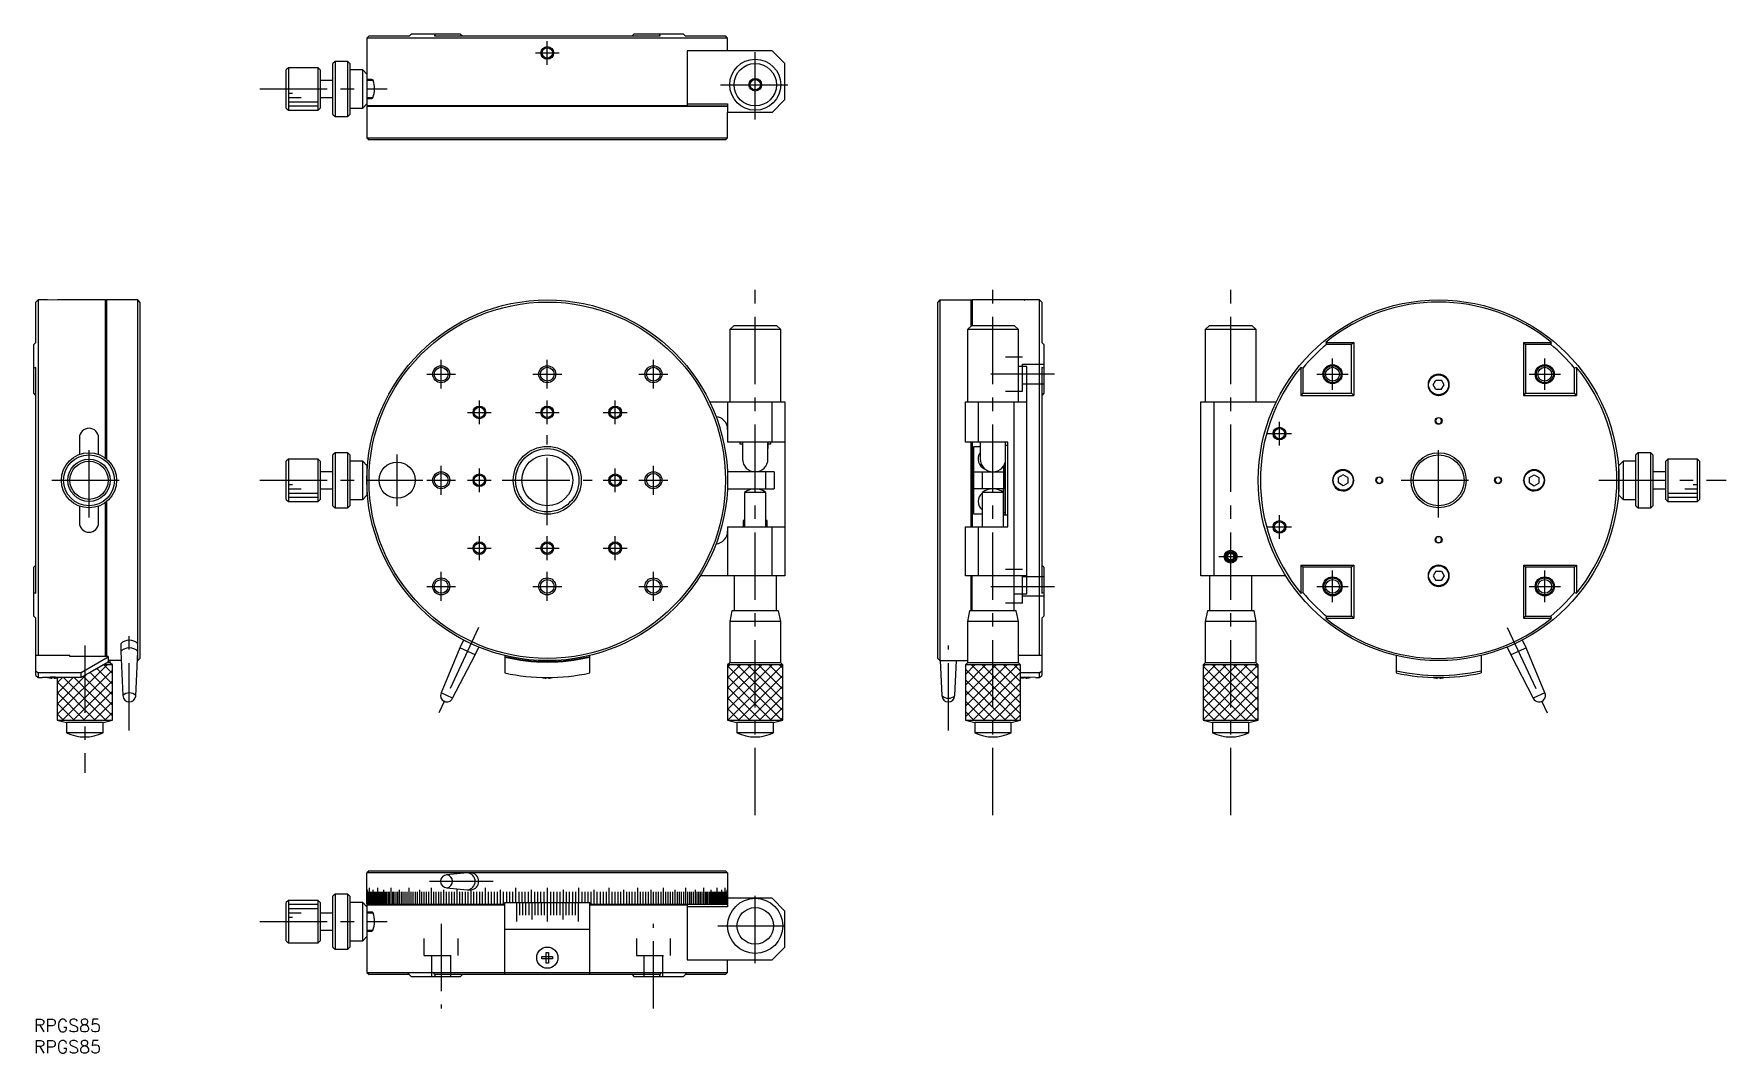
# Model space of a CAD drawing. Extents: x 0 to 399, y -8 to 232.
import ezdxf

# ---------------------------------------------------------------- set-up
doc = ezdxf.new("R2010")
doc.units = 0
doc.header["$LTSCALE"] = 0.5
doc.linetypes.add('CENTER', pattern=[50.8, 31.75, -6.35, 6.35, -6.35])
doc.linetypes.add('DASHED', pattern=[19.05, 12.7, -6.35])
for name, color, linetype in [('MSM_CENTER', 1, 'CENTER'), ('MSM_CONTINUOUS', 7, 'CONTINUOUS'), ('MSM_DASHED', 4, 'DASHED'), ('MSM_NARROW', 5, 'CONTINUOUS'), ('MSM_PART_NUMBER', 7, 'CONTINUOUS')]:
    doc.layers.add(name, color=color, linetype=linetype)
doc.styles.get("Standard").update_dxf_attribs({"font": 'txt.shx', "height": 3, "bigfont": 'bigfont.shx'})

# ---------------------------------------------------------------- blocks, each defined once
blk = doc.blocks.new('*U2')
at = {"layer": 'MSM_PART_NUMBER'}
blk.add_text('RPGS85', height=3, dxfattribs=at).set_placement((0, -3))
blk = doc.blocks.new('*U3')
at = {"layer": 'MSM_PART_NUMBER'}
blk.add_text('RPGS85', height=3, dxfattribs=at).set_placement((0, -8))

msp = doc.modelspace()

# ---------------------------------------------------------------- linework, layer by layer
at = {"layer": 'MSM_CENTER'}
for p, q in [((118.183498, 227.733665), (123.783498, 227.733665)), ((120.983498, 224.933665), (120.983498, 230.533665)), ((169.983499, 212.033641), (169.983499, 228.433641)), ((161.783499, 220.233641), (178.183499, 220.233641)), ((53.233499, 219.233641), (83.233499, 219.233641)), ((169.983499, 48.066815), (169.983499, 173.066815)), ((225.991999, 48.066815), (225.991999, 173.066815)), ((282.017168, 48.066815), (282.017168, 173.066815)), ((306.017168, 148.316819), (306.017168, 155.716819)), ((356.017168, 148.316819), (356.017168, 155.716819)), ((92.583499, 152.016819), (99.383499, 152.016819)), ((95.983499, 148.616819), (95.983499, 155.416819)), ((117.583499, 152.016819), (124.383499, 152.016819)), ((120.983499, 148.616819), (120.983499, 155.416819)), ((142.583499, 152.016819), (149.383499, 152.016819)), ((145.983499, 148.616819), (145.983499, 155.416819)), ((240.491999, 152.016819), (225.491999, 152.016819)), ((302.317168, 152.016819), (309.717168, 152.016819)), ((352.317168, 152.016819), (359.717168, 152.016819)), ((104.983499, 140.216819), (104.983499, 145.816819)), ((120.983499, 140.216819), (120.983499, 145.816819)), ((136.983499, 140.216819), (136.983499, 145.816819)), ((102.183499, 143.016819), (107.783499, 143.016819)), ((118.183499, 143.016819), (123.783499, 143.016819)), ((134.183499, 143.016819), (139.783499, 143.016819)), ((293.517168, 135.216819), (293.517168, 140.816819)), ((13, 118.216819), (13, 135.816819)), ((120.983499, 116.416819), (120.983499, 137.616819)), ((290.717168, 138.016819), (296.317168, 138.016819)), ((331.017168, 118.216819), (331.017168, 135.816819)), ((85.583499, 120.916819), (85.583499, 133.116819)), ((95.983499, 123.616819), (95.983499, 130.416819)), ((104.983499, 124.216819), (104.983499, 129.816819)), ((136.983499, 124.216819), (136.983499, 129.816819)), ((145.983499, 123.616819), (145.983499, 130.416819)), ((4.2, 127.016819), (21.8, 127.016819)), ((53.233499, 127.016819), (91.683499, 127.016819)), ((92.583499, 127.016819), (99.383499, 127.016819)), ((102.183499, 127.016819), (107.783499, 127.016819)), ((110.383499, 127.016819), (131.583499, 127.016819)), ((134.183499, 127.016819), (139.783499, 127.016819)), ((142.583499, 127.016819), (149.383499, 127.016819)), ((322.217168, 127.016819), (339.817168, 127.016819)), ((368.767168, 127.016819), (398.767168, 127.016819)), ((290.717168, 116.016819), (296.317168, 116.016819)), ((293.517168, 113.216819), (293.517168, 118.816819)), ((104.983499, 108.216819), (104.983499, 113.816819)), ((120.983499, 108.216819), (120.983499, 113.816819)), ((136.983499, 108.216819), (136.983499, 113.816819)), ((102.183499, 111.016819), (107.783499, 111.016819)), ((118.183499, 111.016819), (123.783499, 111.016819)), ((134.183499, 111.016819), (139.783499, 111.016819)), ((279.217168, 109.016819), (284.817168, 109.016819)), ((95.983499, 98.616819), (95.983499, 105.416819)), ((120.983499, 98.616819), (120.983499, 105.416819)), ((145.983499, 98.616819), (145.983499, 105.416819)), ((306.017168, 98.316819), (306.017168, 105.716819)), ((356.017168, 98.316819), (356.017168, 105.716819)), ((92.583499, 102.016819), (99.383499, 102.016819)), ((117.583499, 102.016819), (124.383499, 102.016819)), ((142.583499, 102.016819), (149.383499, 102.016819)), ((225.491999, 102.016819), (240.491999, 102.016819)), ((302.317168, 102.016819), (309.717168, 102.016819)), ((352.317168, 102.016819), (359.717168, 102.016819)), ((22.5, 68.066815), (22.5, 93.066815)), ((104.809633, 92.331852), (95.363127, 72.073754)), ((347.191034, 92.331852), (356.63754, 72.073754)), ((12, 88.066815), (12, 58.066815)), ((215.491999, 68.066815), (215.491999, 88.066815)), ((93.233499, 32.5), (108.233499, 32.5)), ((169.983499, 13.200001), (169.983499, 30.799998)), ((53.233499, 23), (83.233499, 23)), ((95.983499, 22.5), (95.983499, 2.5)), ((145.983499, 2.5), (145.983499, 22.5)), ((161.1835, 22), (178.783497, 22))]:
    msp.add_line(p, q, dxfattribs=at)
at = {"layer": 'MSM_CONTINUOUS'}
for p, q in [((78.983499, 231.733641), (78.483499, 231.233641)), ((78.983499, 231.733641), (88.483399, 231.733641)), ((88.483399, 231.733641), (88.983399, 232.233641)), ((88.983399, 232.233641), (100.483399, 232.233641)), ((94.559199, 232.233641), (94.38005, 231.733641)), ((94.38005, 231.733641), (147.586948, 231.733641)), ((100.483399, 232.233641), (100.983399, 231.733641)), ((140.983599, 231.733641), (141.483599, 232.233641)), ((141.483599, 232.233641), (152.983599, 232.233641)), ((147.586948, 231.733641), (147.407798, 232.233641)), ((152.983599, 232.233641), (153.483599, 231.733641)), ((153.483599, 231.733641), (162.983499, 231.733641)), ((163.483499, 231.233641), (162.983499, 231.733641)), ((163.483499, 231.233641), (78.483499, 231.233641)), ((78.483499, 231.233641), (78.483499, 215.333641)), ((173.983499, 228.233641), (153.983499, 228.233641)), ((153.983499, 228.233641), (153.983499, 215.233641)), ((163.483499, 228.233641), (163.483499, 231.233641)), ((176.983499, 225.233641), (173.983499, 228.233641)), ((59.983499, 224.233641), (59.483499, 223.733641)), ((59.483499, 214.733641), (59.483499, 223.733641)), ((59.983499, 224.233641), (59.983499, 214.233641)), ((66.983499, 224.233641), (59.983499, 224.233641)), ((66.983499, 214.233641), (66.983499, 224.233641)), ((67.483499, 223.733641), (66.983499, 224.233641)), ((67.483499, 223.733379), (67.483499, 214.733641)), ((70.983499, 225.733641), (70.483499, 225.233641)), ((70.483499, 213.233641), (70.483499, 225.233641)), ((70.983499, 225.733641), (70.983499, 212.733641)), ((73.983499, 225.733641), (70.983499, 225.733641)), ((73.983499, 212.733641), (73.983499, 225.733641)), ((74.483499, 225.233641), (73.983499, 225.733641)), ((74.483499, 225.233641), (74.483499, 213.233641)), ((77.483499, 223.733641), (74.483499, 223.733641)), ((77.483499, 214.733641), (77.483499, 223.733641)), ((78.483499, 222.733641), (77.483499, 223.733641)), ((176.983499, 216.733641), (176.983499, 225.233641)), ((70.483479, 221.233641), (67.483499, 221.233641)), ((79.64122, 221.483641), (78.483499, 221.483641)), ((79.939702, 221.233641), (78.483518, 221.233641)), ((67.483499, 217.233641), (70.483479, 217.233641)), ((77.483499, 214.733641), (78.483499, 215.733641)), ((78.483499, 216.983641), (79.612665, 216.983641)), ((78.483518, 217.233641), (79.914939, 217.233641)), ((153.983499, 215.733641), (163.483499, 215.733641)), ((163.483499, 215.733641), (163.483499, 213.733641)), ((173.983499, 213.733641), (176.983499, 216.733641)), ((59.483499, 214.733641), (59.983499, 214.233641)), ((59.983499, 214.233641), (66.983499, 214.233641)), ((66.983499, 214.233641), (67.483499, 214.733641)), ((70.483499, 213.233641), (70.983499, 212.733641)), ((70.983499, 212.733641), (73.983499, 212.733641)), ((73.983499, 212.733641), (74.483499, 213.233641)), ((74.483499, 214.733641), (77.483499, 214.733641)), ((78.483499, 215.333641), (153.983499, 215.333641)), ((78.483499, 215.333641), (78.583499, 215.233641)), ((78.483499, 215.133641), (78.583499, 215.233641)), ((78.483499, 215.133641), (78.483499, 211.233641)), ((163.483499, 215.133641), (78.483499, 215.133641)), ((78.583499, 215.233641), (163.383499, 215.233641)), ((163.383499, 215.233641), (163.483499, 215.133641)), ((173.983499, 213.733641), (163.483499, 213.733641)), ((163.483499, 211.233641), (163.483499, 213.683631)), ((78.483499, 211.183631), (78.483499, 207.733641)), ((78.483499, 207.733641), (163.483499, 207.733641)), ((78.483499, 207.733641), (78.983499, 207.233641)), ((162.983499, 207.233641), (163.483499, 207.733641)), ((163.483499, 207.733641), (163.483499, 211.183631)), ((162.983499, 207.233641), (78.983499, 207.233641)), ((1, 169.516819), (0.5, 169.016819)), ((0.5, 159.516919), (0.5, 169.016819)), ((1, 169.516819), (1, 85.71004)), ((3.200005, 169.516819), (1, 169.516819)), ((4.5, 169.496932), (3.200005, 169.516819)), ((5.575121, 169.510535), (4.5, 169.496932)), ((5.799995, 169.516819), (5.575121, 169.510535)), ((16.9, 169.516819), (5.799995, 169.516819)), ((16.9, 132.216819), (16.9, 169.516819)), ((17, 169.416819), (16.9, 169.516819)), ((17, 169.416819), (17.1, 169.516819)), ((17, 169.416819), (17, 132.184079)), ((17.1, 169.516819), (17.1, 132.060627)), ((21, 169.516819), (17.1, 169.516819)), ((24.5, 169.516819), (21.05001, 169.516819)), ((24.5, 84.516819), (24.5, 169.516819)), ((25, 169.016819), (24.5, 169.516819)), ((25, 169.016819), (25, 85.016819)), ((119.683504, 169.516819), (119.683504, 169.496932)), ((122.283494, 169.496932), (122.283494, 169.516819)), ((213.491999, 169.516819), (212.991999, 169.016819)), ((212.991999, 85.016819), (212.991999, 169.016819)), ((213.491999, 169.516819), (220.891999, 169.516819)), ((213.491999, 169.516819), (213.491999, 84.516819)), ((220.991999, 169.416819), (220.891999, 169.516819)), ((220.891999, 163.416819), (220.891999, 169.516819)), ((221.091999, 169.516819), (220.991999, 169.416819)), ((220.991999, 169.416819), (220.991999, 163.516819)), ((234.566999, 169.516819), (221.091999, 169.516819)), ((221.091999, 169.516819), (221.091999, 163.516819)), ((232.416712, 169.510539), (232.192004, 169.516819)), ((234.791994, 169.516819), (232.416712, 169.510539)), ((233.460649, 169.503233), (233.491999, 169.503221)), ((236.991999, 169.516819), (234.791994, 169.516819)), ((237.491999, 169.016819), (236.991999, 169.516819)), ((236.991999, 85.71004), (236.991999, 169.516819)), ((237.491999, 169.016819), (237.491999, 159.516919)), ((329.717173, 169.516819), (329.717173, 169.496932)), ((332.317163, 169.496932), (332.317163, 169.516819)), ((164.983499, 163.516819), (163.983499, 162.516819)), ((164.983499, 163.516819), (174.983499, 163.516819)), ((175.983499, 162.516819), (174.983499, 163.516819)), ((220.991999, 163.516819), (219.991999, 162.516819)), ((220.991999, 163.516819), (230.991999, 163.516819)), ((231.991999, 162.516819), (230.991999, 163.516819)), ((277.017168, 163.516819), (276.017168, 162.516819)), ((277.017168, 163.516819), (287.017168, 163.516819)), ((288.017168, 162.516819), (287.017168, 163.516819)), ((0, 159.016919), (0.5, 159.516919)), ((175.983499, 162.516819), (163.983499, 162.516819)), ((163.983499, 162.516819), (163.983499, 145.516819)), ((175.983499, 145.516819), (175.983499, 162.516819)), ((219.991999, 162.516819), (219.991999, 145.516819)), ((231.991999, 162.516819), (219.991999, 162.516819)), ((231.991999, 145.516819), (231.991999, 162.516819)), ((237.491999, 159.516919), (237.991999, 159.016919)), ((288.017168, 162.516819), (276.017168, 162.516819)), ((276.017168, 162.516819), (276.017168, 145.516819)), ((288.017168, 145.516819), (288.017168, 162.516819)), ((304.413719, 159.516919), (304.592869, 159.016919)), ((304.413719, 159.516919), (311.017068, 159.516919)), ((311.017068, 159.516919), (310.517068, 159.016919)), ((311.017068, 159.516919), (311.017068, 147.016919)), ((351.017268, 159.516919), (351.017268, 147.016919)), ((351.517268, 159.016919), (351.017268, 159.516919)), ((351.017268, 159.516919), (357.620617, 159.516919)), ((357.441468, 159.016919), (357.620617, 159.516919)), ((0, 147.516919), (0, 159.016919)), ((237.991999, 159.016919), (237.991999, 147.516919)), ((310.517068, 159.016919), (304.592869, 159.016919)), ((310.517068, 147.516919), (310.517068, 159.016919)), ((351.517268, 159.016919), (351.517268, 147.516919)), ((357.441468, 159.016919), (351.517268, 159.016919)), ((0.5, 153.620268), (0, 153.441118)), ((0.5, 100.41337), (0.5, 153.620268)), ((233.991999, 153.798342), (231.991999, 153.798342)), ((233.991999, 100.235296), (233.991999, 153.798342)), ((237.491999, 153.620268), (237.491999, 100.41337)), ((237.991999, 153.441118), (237.491999, 153.620268)), ((299.017068, 153.441118), (298.517068, 153.620268)), ((298.517068, 153.620268), (298.517068, 147.016919)), ((299.017068, 153.441118), (299.017068, 147.516919)), ((363.517268, 153.620268), (363.017268, 153.441118)), ((363.017268, 147.516919), (363.017268, 153.441118)), ((363.517268, 153.620268), (363.517268, 147.016919)), ((329.74705, 149.528322), (330.392071, 150.622526)), ((330.372147, 148.422616), (329.74705, 149.528322)), ((331.642265, 148.411112), (330.372147, 148.422616)), ((330.392071, 150.622526), (331.66219, 150.611022)), ((331.642265, 148.411112), (332.287287, 149.505316)), ((332.287287, 149.505316), (331.66219, 150.611022)), ((0.5, 147.016919), (0, 147.516919)), ((159.245752, 145.516819), (176.983499, 145.516819)), ((163.483499, 145.516819), (163.483499, 136.016819)), ((173.983499, 136.016819), (173.983499, 145.516819)), ((176.983499, 145.516819), (176.983499, 104.516819)), ((219.491999, 136.016819), (219.491999, 145.516819)), ((219.491999, 145.516819), (233.991999, 145.516819)), ((222.491999, 145.516819), (222.491999, 136.016819)), ((230.991999, 96.266819), (230.991999, 145.516819)), ((237.991999, 147.516919), (237.491999, 147.016919)), ((275.017168, 104.516819), (275.017168, 145.516819)), ((275.017168, 145.516819), (292.754915, 145.516819)), ((278.017168, 145.516819), (278.017168, 104.516819)), ((299.017068, 147.516919), (298.517068, 147.016919)), ((298.517068, 147.016919), (311.017068, 147.016919)), ((299.017068, 147.516919), (310.517068, 147.516919)), ((311.017068, 147.016919), (310.517068, 147.516919)), ((330.994808, 147.016919), (331.039529, 147.016919)), ((351.517268, 147.516919), (351.017268, 147.016919)), ((351.017268, 147.016919), (363.517268, 147.016919)), ((351.517268, 147.516919), (363.017268, 147.516919)), ((363.517268, 147.016919), (363.017268, 147.516919)), ((331.017168, 140.316819), (330.980711, 140.317769)), ((331.053626, 140.317769), (331.017168, 140.316819)), ((10.75, 137.016819), (10.75, 133.114974)), ((15.25, 133.114974), (15.25, 137.016819)), ((176.983499, 136.016819), (163.483499, 136.016819)), ((166.412791, 135.516819), (166.412791, 136.016819)), ((166.960152, 136.016819), (166.960152, 134.516819)), ((166.983499, 136.016819), (166.983499, 132.016819)), ((172.983499, 132.016819), (172.983499, 136.016819)), ((173.006845, 134.516819), (173.006845, 136.016819)), ((173.554206, 136.016819), (173.554206, 135.516819)), ((229.491999, 136.016819), (219.491999, 136.016819)), ((220.891999, 116.01701), (220.891999, 136.016819)), ((220.991999, 136.016819), (220.991999, 116.042891)), ((221.091999, 136.016819), (221.091999, 116.016819)), ((222.991999, 136.016819), (222.991999, 132.016819)), ((228.991999, 118.766819), (228.991999, 136.016819)), ((229.491999, 116.016819), (229.491999, 136.016819)), ((59.983499, 132.016819), (59.483499, 131.516819)), ((59.983499, 132.016819), (59.983499, 122.016819)), ((66.983499, 132.016819), (59.983499, 132.016819)), ((66.983499, 122.016819), (66.983499, 132.016819)), ((67.483499, 131.516819), (66.983499, 132.016819)), ((70.983499, 133.516819), (70.483499, 133.016819)), ((70.483499, 121.016819), (70.483499, 133.016819)), ((70.983499, 133.516819), (70.983499, 120.516819)), ((73.983499, 133.516819), (70.983499, 133.516819)), ((73.983499, 120.516819), (73.983499, 133.516819)), ((74.483499, 133.016819), (73.983499, 133.516819)), ((74.483499, 133.016819), (74.483499, 121.016819)), ((166.960152, 135.516819), (166.412791, 135.516819)), ((173.554206, 135.516819), (173.006845, 135.516819)), ((220.991999, 134.684935), (221.091999, 134.697965)), ((221.091999, 134.697965), (221.491999, 134.697965)), ((221.491999, 119.016819), (221.491999, 135.016819)), ((221.491999, 135.016819), (222.991999, 135.016819)), ((228.991999, 135.266819), (229.491999, 135.266819)), ((378.017168, 133.516819), (377.517168, 133.016819)), ((377.517168, 121.016819), (377.517168, 133.016819)), ((378.017168, 133.516819), (378.017168, 120.516819)), ((381.017168, 133.516819), (378.017168, 133.516819)), ((381.017168, 120.516819), (381.017168, 133.516819)), ((381.517168, 133.016819), (381.017168, 133.516819)), ((381.517168, 133.016819), (381.517168, 121.016819)), ((385.017168, 132.016819), (384.517168, 131.516819)), ((385.017168, 132.016819), (385.017168, 122.016819)), ((392.017168, 132.016819), (385.017168, 132.016819)), ((392.017168, 122.016819), (392.017168, 132.016819)), ((392.517168, 131.516819), (392.017168, 132.016819)), ((59.483499, 122.516819), (59.483499, 131.516819)), ((67.483499, 131.516819), (67.483499, 122.516819)), ((70.483499, 129.016819), (67.483499, 129.016819)), ((77.483499, 131.516819), (74.483499, 131.516819)), ((77.483499, 122.516819), (77.483499, 131.516819)), ((78.483499, 130.516819), (77.483499, 131.516819)), ((78.483499, 130.516819), (78.483499, 123.516819)), ((78.530584, 129.016819), (78.483499, 129.016819)), ((174.483499, 129.016819), (163.436414, 129.016819)), ((172.483499, 125.016819), (172.483499, 129.016819)), ((174.483499, 129.016819), (174.483499, 125.016819)), ((221.491999, 129.016819), (228.491999, 129.016819)), ((223.491999, 129.016819), (223.491999, 125.016819)), ((228.491999, 130.358507), (228.491999, 125.016819)), ((228.891999, 118.766819), (228.891999, 131.248704)), ((307.411462, 126.391722), (307.422965, 127.66184)), ((308.528672, 128.286937), (307.422965, 127.66184)), ((309.622875, 127.641916), (308.528672, 128.286937)), ((309.622875, 127.641916), (309.611372, 126.371797)), ((352.411462, 126.391722), (352.422965, 127.66184)), ((352.422965, 127.66184), (353.528672, 128.286937)), ((353.528672, 128.286937), (354.622875, 127.641916)), ((354.622875, 127.641916), (354.611372, 126.371797)), ((373.517168, 129.016819), (373.470084, 129.016819)), ((374.517168, 131.516819), (373.517168, 130.516819)), ((373.517168, 123.516819), (373.517168, 130.516819)), ((374.517168, 131.516819), (374.517168, 122.516819)), ((377.517168, 131.516819), (374.517168, 131.516819)), ((384.517168, 129.016819), (381.517168, 129.016819)), ((384.517168, 122.516819), (384.517168, 131.516819)), ((392.517168, 131.516819), (392.517168, 122.516819)), ((67.483499, 125.016819), (70.483499, 125.016819)), ((78.483499, 125.016819), (78.530584, 125.016819)), ((163.436414, 125.016819), (174.483499, 125.016819)), ((172.483495, 124.13931), (167.483503, 124.13931)), ((167.483503, 124.13931), (167.483503, 116.016819)), ((172.483495, 116.016819), (172.483495, 124.13931)), ((228.491999, 125.016819), (221.491999, 125.016819)), ((228.491995, 124.13931), (223.492003, 124.13931)), ((223.492003, 124.13931), (223.492003, 116.016819)), ((228.491995, 116.016819), (228.491995, 125.01682)), ((308.505665, 125.7467), (307.411462, 126.391722)), ((309.611372, 126.371797), (308.505665, 125.7467)), ((311.017068, 127.039179), (311.017068, 126.994459)), ((317.716218, 127.053276), (317.717168, 127.016819)), ((317.717168, 127.016819), (317.716218, 126.980362)), ((344.317168, 127.016819), (344.318118, 127.053276)), ((344.318118, 126.980362), (344.317168, 127.016819)), ((351.017268, 126.994459), (351.017268, 127.039179)), ((352.411462, 126.391722), (353.505665, 125.7467)), ((353.505665, 125.7467), (354.611372, 126.371797)), ((373.470084, 125.016819), (373.517168, 125.016819)), ((381.517168, 125.016819), (384.517168, 125.016819)), ((10.75, 120.918664), (10.75, 117.016819)), ((15.25, 117.016819), (15.25, 120.918664)), ((16.9, 85.504291), (16.9, 121.816819)), ((17, 85.504291), (17, 121.893344)), ((17.1, 121.973011), (17.1, 85.504291)), ((59.483499, 122.516819), (59.983499, 122.016819)), ((59.983499, 122.016819), (66.983499, 122.016819)), ((66.983499, 122.016819), (67.483499, 122.516819)), ((70.483499, 121.016819), (70.983499, 120.516819)), ((70.983499, 120.516819), (73.983499, 120.516819)), ((73.983499, 120.516819), (74.483499, 121.016819)), ((74.483499, 122.516819), (77.483499, 122.516819)), ((77.483499, 122.516819), (78.483499, 123.516819)), ((373.517168, 123.516819), (374.517168, 122.516819)), ((374.517168, 122.516819), (377.517168, 122.516819)), ((377.517168, 121.016819), (378.017168, 120.516819)), ((378.017168, 120.516819), (381.017168, 120.516819)), ((381.017168, 120.516819), (381.517168, 121.016819)), ((384.517168, 122.516819), (385.017168, 122.016819)), ((385.017168, 122.016819), (392.017168, 122.016819)), ((392.017168, 122.016819), (392.517168, 122.516819)), ((163.483499, 116.016819), (176.983499, 116.016819)), ((163.483499, 116.016819), (163.483499, 104.516819)), ((167.483495, 117.631616), (167.155072, 117.516819)), ((167.155072, 117.516819), (167.483503, 117.516819)), ((167.155072, 117.516819), (167.155072, 116.016819)), ((172.483495, 117.516819), (172.811926, 117.516819)), ((172.811926, 117.516819), (172.483895, 117.631485)), ((172.811926, 116.016819), (172.811926, 117.516819)), ((173.983499, 104.516819), (173.983499, 116.016819)), ((219.491999, 104.516819), (219.491999, 116.016819)), ((219.491999, 116.016819), (229.491999, 116.016819)), ((221.091999, 119.335673), (220.991999, 119.348703)), ((221.491999, 119.335673), (221.091999, 119.335673)), ((223.492003, 119.016819), (221.491999, 119.016819)), ((222.491999, 116.016819), (222.491999, 104.516819)), ((228.891999, 119.335673), (228.491999, 119.335673)), ((229.491999, 118.766819), (228.491999, 118.766819)), ((228.991999, 119.348703), (228.891999, 119.335673)), ((330.980711, 113.715869), (331.017168, 113.716819)), ((331.017168, 113.716819), (331.053626, 113.715869)), ((281.151143, 109.016819), (281.584156, 109.766819)), ((281.584156, 108.266819), (281.151143, 109.016819)), ((281.584156, 109.766819), (282.450181, 109.766819)), ((282.450181, 108.266819), (281.584156, 108.266819)), ((282.450181, 109.766819), (282.883194, 109.016819)), ((282.883194, 109.016819), (282.450181, 108.266819)), ((0.5, 107.016719), (0, 106.516719)), ((0, 95.016719), (0, 106.516719)), ((176.983499, 104.516819), (157.039011, 104.516819)), ((164.983499, 104.516819), (164.983499, 96.266819)), ((174.983499, 96.266819), (174.983499, 104.516819)), ((233.991999, 104.516819), (219.491999, 104.516819)), ((220.891999, 96.266819), (220.891999, 104.49525)), ((220.991999, 104.516819), (220.991999, 96.266819)), ((237.991999, 106.516719), (237.491999, 107.016719)), ((237.991999, 106.516719), (237.991999, 95.016719)), ((294.961656, 104.516819), (275.017168, 104.516819)), ((277.017168, 104.516819), (277.017168, 96.266819)), ((287.017168, 96.266819), (287.017168, 104.516819)), ((299.017068, 106.516719), (298.517068, 107.016719)), ((298.517068, 107.016719), (298.517068, 100.41337)), ((298.517068, 107.016719), (311.017068, 107.016719)), ((299.017068, 106.516719), (299.017068, 100.59252)), ((310.517068, 106.516719), (299.017068, 106.516719)), ((311.017068, 107.016719), (310.517068, 106.516719)), ((310.517068, 95.016719), (310.517068, 106.516719)), ((311.017068, 107.016719), (311.017068, 94.516719)), ((330.392071, 105.622526), (329.74705, 104.528322)), ((329.74705, 104.528322), (330.372147, 103.422616)), ((330.392071, 105.622526), (331.66219, 105.611022)), ((330.994808, 107.016719), (331.039529, 107.016719)), ((332.287287, 104.505316), (331.642265, 103.411112)), ((331.66219, 105.611022), (332.287287, 104.505316)), ((351.017268, 107.016719), (351.017268, 94.516719)), ((351.517268, 106.516719), (351.017268, 107.016719)), ((351.017268, 107.016719), (363.517268, 107.016719)), ((351.517268, 106.516719), (351.517268, 95.016719)), ((363.017268, 106.516719), (351.517268, 106.516719)), ((363.517268, 107.016719), (363.017268, 106.516719)), ((363.017268, 100.59252), (363.017268, 106.516719)), ((363.517268, 107.016719), (363.517268, 100.41337)), ((0, 100.59252), (0.5, 100.41337)), ((230.991999, 100.235296), (233.991999, 100.235296)), ((237.491999, 100.41337), (237.991999, 100.59252)), ((298.517068, 100.41337), (299.017068, 100.59252)), ((331.642265, 103.411112), (330.372147, 103.422616)), ((363.017268, 100.59252), (363.517268, 100.41337)), ((164.483502, 96.266819), (163.983503, 93.76682)), ((175.483496, 96.266819), (164.483502, 96.266819)), ((175.983495, 93.76682), (175.483496, 96.266819)), ((220.492002, 96.266819), (219.992003, 93.76682)), ((231.491996, 96.266819), (220.492002, 96.266819)), ((231.991995, 93.76682), (231.491996, 96.266819)), ((276.517171, 96.266819), (276.017172, 93.76682)), ((287.517165, 96.266819), (276.517171, 96.266819)), ((288.017164, 93.76682), (287.517165, 96.266819)), ((0.5, 94.516719), (0, 95.016719)), ((0.5, 85.71004), (0.5, 94.516719)), ((175.983495, 93.76682), (163.983503, 93.76682)), ((163.983503, 93.76682), (163.983503, 84.016815)), ((175.983495, 84.016815), (175.983495, 93.76682)), ((231.991995, 93.76682), (219.992003, 93.76682)), ((219.992003, 93.76682), (219.992003, 84.016815)), ((231.991995, 84.016815), (231.991995, 93.76682)), ((237.991999, 95.016719), (237.491999, 94.516719)), ((237.491999, 94.516719), (237.491999, 85.71004)), ((288.017164, 93.76682), (276.017172, 93.76682)), ((276.017172, 93.76682), (276.017172, 84.016815)), ((288.017164, 84.016815), (288.017164, 93.76682)), ((304.592869, 95.016719), (304.413719, 94.516719)), ((304.413719, 94.516719), (311.017068, 94.516719)), ((304.592869, 95.016719), (310.517068, 95.016719)), ((311.017068, 94.516719), (310.517068, 95.016719)), ((351.517268, 95.016719), (351.017268, 94.516719)), ((351.017268, 94.516719), (357.620617, 94.516719)), ((351.517268, 95.016719), (357.441468, 95.016719)), ((357.620617, 94.516719), (357.441468, 95.016719)), ((20.5, 88.498738), (20.5, 86.686122)), ((101.209607, 89.343975), (100.36437, 87.531359)), ((103.022223, 88.498738), (101.209607, 89.343975)), ((101.673956, 89.156661), (101.662765, 89.132663)), ((104.834838, 87.653502), (103.022223, 88.498738)), ((104.38168, 87.864813), (104.39287, 87.888811)), ((351.636297, 87.531359), (350.79106, 89.343975)), ((8.5, 85.71004), (0.499992, 85.71004)), ((0.5, 82.11693), (0.499992, 85.71004)), ((8.5, 85.504291), (8.5, 85.71004)), ((17.5, 85.504291), (8.5, 85.504291)), ((17.5, 85.355839), (11.168207, 81.604816)), ((17.5, 84.172481), (14.5, 82.440431)), ((17.999996, 84.016815), (17.220587, 84.016815)), ((17.5, 85.504291), (17.5, 84.172481)), ((20.603678, 84.516819), (17.5, 84.516819)), ((17.999996, 84.016815), (17.999996, 84.516819)), ((18.499999, 83.516813), (17.999996, 84.016815)), ((20.500411, 86.668986), (21.000015, 76.256836)), ((23.99374, 76.126682), (24.499589, 86.668986)), ((24.396322, 84.516819), (24.5, 84.516819)), ((24.5, 84.516819), (25, 85.016819)), ((100.36437, 87.531359), (95.957414, 76.89751)), ((98.676338, 75.629656), (103.989602, 85.840886)), ((103.989602, 85.840886), (100.36437, 87.531359)), ((103.989602, 85.840886), (104.834838, 87.653502)), ((110.983499, 85.71004), (110.983499, 81.604816)), ((130.983499, 81.604816), (130.983499, 85.71004)), ((163.983503, 84.016815), (163.4835, 83.516813)), ((175.983495, 84.016815), (163.983503, 84.016815)), ((176.483498, 83.516813), (175.983495, 84.016815)), ((212.991999, 85.016819), (213.491999, 84.516819)), ((213.491999, 84.516819), (219.992003, 84.516819)), ((213.595678, 84.516819), (213.991999, 76.263583)), ((216.991984, 76.256833), (217.388321, 84.516819)), ((219.992003, 84.016815), (219.492, 83.516813)), ((231.991995, 84.016815), (219.992003, 84.016815)), ((237.492007, 85.71004), (231.991995, 85.71004)), ((232.491998, 83.516813), (231.991995, 84.016815)), ((237.492007, 85.71004), (237.491999, 82.11693)), ((276.017172, 84.016815), (275.517169, 83.516813)), ((288.017164, 84.016815), (276.017172, 84.016815)), ((288.517167, 83.516813), (288.017164, 84.016815)), ((321.017168, 85.71004), (321.017168, 81.604816)), ((341.017168, 85.71004), (341.017168, 81.604816)), ((347.165829, 87.653502), (348.011066, 85.840886)), ((349.823681, 86.686122), (348.011066, 85.840886)), ((348.011066, 85.840886), (353.324329, 75.629656)), ((351.636297, 87.531359), (349.823681, 86.686122)), ((356.043253, 76.89751), (351.636297, 87.531359)), ((0.5, 81.016819), (0.5, 82.11693)), ((0.5, 82.11693), (1, 81.604816)), ((0.5, 81.016819), (1, 80.516819)), ((1, 81.604816), (1, 80.516819)), ((11.168207, 81.604816), (1, 81.604816)), ((1, 80.516819), (1.999998, 80.516819)), ((4.24, 80.554238), (4.76, 80.554238)), ((4.24, 80.381866), (4.24, 80.554238)), ((4.76, 80.554238), (4.76, 80.381866)), ((5.500001, 80.487048), (5.500001, 70.516812)), ((11.168207, 80.516819), (7.000002, 80.516819)), ((16.364349, 83.516813), (11.168207, 80.516819)), ((11.168207, 80.516819), (11.168207, 81.604816)), ((13.5, 81.86308), (13, 81.574405)), ((14.5, 82.440431), (13.5, 81.86308)), ((18.499999, 83.516813), (16.364349, 83.516813)), ((18.499999, 70.516812), (18.499999, 83.516813)), ((120.723499, 80.381866), (120.723499, 80.517546)), ((121.243499, 80.517546), (121.243499, 80.381866)), ((176.483498, 83.516813), (163.4835, 83.516813)), ((163.4835, 83.516813), (163.4835, 70.516812)), ((176.483498, 70.516812), (176.483498, 83.516813)), ((232.491998, 83.516813), (219.492, 83.516813)), ((219.492, 83.516813), (219.492, 70.516812)), ((233.491999, 80.584072), (232.491919, 80.573303)), ((232.491998, 70.516812), (232.491998, 83.516813)), ((236.991999, 81.604816), (232.491998, 81.604816)), ((233.231999, 80.554238), (233.751999, 80.554238)), ((233.231999, 80.381866), (233.231999, 80.554238)), ((235.991999, 80.516819), (233.491999, 80.584072)), ((233.751999, 80.554238), (233.751999, 80.381866)), ((235.991999, 80.516819), (236.991999, 80.516819)), ((236.991999, 81.604816), (237.491999, 82.11693)), ((236.991999, 80.516819), (236.991999, 81.604816)), ((236.991999, 80.516819), (237.491999, 81.016819)), ((237.491999, 82.11693), (237.491999, 81.016819)), ((288.517167, 83.516813), (275.517169, 83.516813)), ((275.517169, 83.516813), (275.517169, 70.516812)), ((288.517167, 70.516812), (288.517167, 83.516813)), ((330.757168, 80.381866), (330.757168, 80.517546)), ((331.277168, 80.517546), (331.277168, 80.381866)), ((98.676338, 75.629656), (95.957414, 76.89751)), ((356.043253, 76.89751), (353.324329, 75.629656)), ((5.500001, 70.516812), (7.7, 69.927324)), ((5.500001, 70.516812), (18.499999, 70.516812)), ((16.3, 69.927324), (7.7, 69.927324)), ((7.7, 69.927324), (7.7, 67.516813)), ((16.3, 69.927324), (18.499999, 70.516812)), ((16.3, 67.516813), (16.3, 69.927324)), ((163.4835, 70.516812), (165.683499, 69.927324)), ((163.4835, 70.516812), (176.483498, 70.516812)), ((174.283499, 69.927324), (165.683499, 69.927324)), ((165.683499, 69.927324), (165.683499, 67.516813)), ((174.283499, 69.927324), (176.483498, 70.516812)), ((174.283499, 67.516813), (174.283499, 69.927324)), ((219.492, 70.516812), (221.691999, 69.927324)), ((219.492, 70.516812), (232.491998, 70.516812)), ((230.291999, 69.927324), (221.691999, 69.927324)), ((221.691999, 69.927324), (221.691999, 67.516813)), ((230.291999, 69.927324), (232.491998, 70.516812)), ((230.291999, 67.516813), (230.291999, 69.927324)), ((275.517169, 70.516812), (277.717168, 69.927324)), ((275.517169, 70.516812), (288.517167, 70.516812)), ((286.317168, 69.927324), (277.717168, 69.927324)), ((277.717168, 69.927324), (277.717168, 67.516813)), ((286.317168, 69.927324), (288.517167, 70.516812)), ((286.317168, 67.516813), (286.317168, 69.927324)), ((16.3, 67.516813), (7.7, 67.516813)), ((174.283499, 67.516813), (165.683499, 67.516813)), ((230.291999, 67.516813), (221.691999, 67.516813)), ((286.317168, 67.516813), (277.717168, 67.516813)), ((78.983499, 35), (78.483499, 34.5)), ((163.483499, 34.5), (78.483499, 34.5)), ((78.483499, 27.1), (78.483499, 34.5)), ((78.983499, 35), (162.983499, 35)), ((102.092302, 34.5), (97.22766, 33.997344)), ((163.483499, 34.5), (162.983499, 35)), ((163.483499, 34.5), (163.483499, 26.5)), ((59.983499, 28), (59.483499, 27.5)), ((59.983499, 28), (59.983499, 18)), ((66.983499, 28), (59.983499, 28)), ((67.483499, 27.5), (66.983499, 28)), ((66.983499, 18), (66.983499, 28)), ((70.983499, 29.5), (70.483499, 29)), ((70.483499, 17), (70.483499, 29)), ((70.983499, 29.5), (70.983499, 16.5)), ((73.983499, 29.5), (70.983499, 29.5)), ((74.483499, 29), (73.983499, 29.5)), ((73.983499, 16.5), (73.983499, 29.5)), ((74.483499, 29), (74.483499, 17)), ((78.489972, 27.1), (78.489972, 30)), ((78.509389, 27.1), (78.509389, 30)), ((78.541743, 27.1), (78.541743, 30)), ((78.587027, 27.1), (78.587027, 30)), ((78.645224, 27.1), (78.645224, 30.5)), ((78.716318, 27.1), (78.716318, 30)), ((78.800287, 27.1), (78.800287, 30)), ((78.897106, 27.1), (78.897106, 30)), ((79.006744, 27.1), (79.006744, 30)), ((79.129169, 27.1), (79.129169, 31)), ((79.264343, 27.1), (79.264343, 30)), ((79.412226, 27.1), (79.412226, 30)), ((79.572771, 27.1), (79.572771, 30)), ((79.74593, 27.1), (79.74593, 30)), ((79.931651, 27.1), (79.931651, 30.5)), ((80.129877, 27.1), (80.129877, 30)), ((80.340547, 27.1), (80.340547, 30)), ((80.563597, 27.1), (80.563597, 30)), ((80.798959, 27.1), (80.798959, 30)), ((81.046562, 27.1), (81.046562, 31)), ((81.306331, 27.1), (81.306331, 30)), ((81.578185, 27.1), (81.578185, 30)), ((81.862042, 27.1), (81.862042, 30)), ((82.157817, 27.1), (82.157817, 30)), ((82.465418, 27.1), (82.465418, 30.5)), ((82.784752, 27.1), (82.784752, 30)), ((83.115721, 27.1), (83.115721, 30)), ((83.458226, 27.1), (83.458226, 30)), ((83.812161, 27.1), (83.812161, 30)), ((84.177419, 27.1), (84.177419, 31)), ((84.553888, 27.1), (84.553888, 30)), ((84.941455, 27.1), (84.941455, 30)), ((85.34, 27.1), (85.34, 30)), ((85.749402, 27.1), (85.749402, 30)), ((86.169537, 27.1), (86.169537, 30.5)), ((86.600276, 27.1), (86.600276, 30)), ((87.041489, 27.1), (87.041489, 30)), ((87.493042, 27.1), (87.493042, 30)), ((87.954795, 27.1), (87.954795, 30)), ((88.42661, 27.1), (88.42661, 31)), ((88.908341, 27.1), (88.908341, 30)), ((89.399844, 27.1), (89.399844, 30)), ((89.900966, 27.1), (89.900966, 30)), ((90.411557, 27.1), (90.411557, 30)), ((90.93146, 27.1), (90.93146, 30.5)), ((91.460518, 27.1), (91.460518, 30)), ((91.998568, 27.1), (91.998568, 30)), ((92.545448, 27.1), (92.545448, 30)), ((93.10099, 27.1), (93.10099, 30)), ((93.665025, 27.1), (93.665025, 31)), ((94.237382, 27.1), (94.237382, 30)), ((94.817886, 27.1), (94.817886, 30)), ((95.40636, 27.1), (95.40636, 30)), ((96.002625, 27.1), (96.002625, 30)), ((96.6065, 27.1), (96.6065, 30.5)), ((97.2178, 27.1), (97.2178, 30)), ((97.22766, 31.002655), (102.092293, 30.5)), ((97.83634, 27.1), (97.83634, 30)), ((98.46193, 27.1), (98.46193, 30)), ((99.09438, 27.1), (99.09438, 30)), ((99.733499, 27.1), (99.733499, 30.743731)), ((100.37909, 27.1), (100.37909, 30)), ((101.030957, 27.1), (101.030957, 30)), ((101.688902, 27.1), (101.688902, 30)), ((102.092293, 30.5), (103.022223, 30.5)), ((102.352725, 27.1), (102.352725, 30)), ((103.022223, 27.1), (103.022223, 30.5)), ((103.697191, 27.1), (103.697191, 30)), ((104.377426, 27.1), (104.377426, 30)), ((105.062718, 27.1), (105.062718, 30)), ((105.752861, 27.1), (105.752861, 30)), ((106.447643, 27.1), (106.447643, 31)), ((107.146852, 27.1), (107.146852, 30)), ((107.850276, 27.1), (107.850276, 30)), ((108.557701, 27.1), (108.557701, 30)), ((109.268911, 27.1), (109.268911, 30)), ((109.983689, 27.1), (109.983689, 30.5)), ((110.701818, 27.1), (110.701818, 30)), ((111.423079, 27.5), (111.423079, 30)), ((112.147252, 27.5), (112.147252, 30)), ((112.874116, 27.5), (112.874116, 30)), ((113.603451, 27.5), (113.603451, 31)), ((114.335034, 27.5), (114.335034, 30)), ((115.068642, 27.5), (115.068642, 30)), ((115.804052, 27.5), (115.804052, 30)), ((116.541039, 27.5), (116.541039, 30)), ((117.27938, 27.5), (117.27938, 30.5)), ((118.018849, 27.5), (118.018849, 30)), ((118.759221, 27.5), (118.759221, 30)), ((119.50027, 27.5), (119.50027, 30)), ((120.241771, 27.5), (120.241771, 30)), ((120.983499, 31), (120.983499, 23)), ((121.725226, 30), (121.725226, 27.5)), ((122.466727, 30), (122.466727, 27.5)), ((123.207777, 30), (123.207777, 27.5)), ((123.948149, 30), (123.948149, 27.5)), ((124.687618, 30.5), (124.687618, 27.5)), ((125.425958, 30), (125.425958, 27.5)), ((126.162946, 30), (126.162946, 27.5)), ((126.898355, 30), (126.898355, 27.5)), ((127.631963, 30), (127.631963, 27.5)), ((128.363546, 31), (128.363546, 27.5)), ((129.092881, 30), (129.092881, 27.5)), ((129.819746, 30), (129.819746, 27.5)), ((130.543918, 30), (130.543918, 27.5)), ((131.265179, 30), (131.265179, 27.1)), ((131.983308, 30.5), (131.983308, 27.1)), ((132.698086, 30), (132.698086, 27.1)), ((133.409296, 30), (133.409296, 27.1)), ((134.116721, 30), (134.116721, 27.1)), ((134.820145, 30), (134.820145, 27.1)), ((135.519355, 31), (135.519355, 27.1)), ((136.214137, 30), (136.214137, 27.1)), ((136.904279, 30), (136.904279, 27.1)), ((137.589572, 30), (137.589572, 27.1)), ((138.269806, 30), (138.269806, 27.1)), ((138.944775, 30.5), (138.944775, 27.1)), ((139.614272, 30), (139.614272, 27.1)), ((140.278095, 30), (140.278095, 27.1)), ((140.93604, 30), (140.93604, 27.1)), ((141.587908, 30), (141.587908, 27.1)), ((142.233499, 31), (142.233499, 27.1)), ((142.872617, 30), (142.872617, 27.1)), ((143.505067, 30), (143.505067, 27.1)), ((144.130658, 30), (144.130658, 27.1)), ((144.749197, 30), (144.749197, 27.1)), ((145.360497, 30.5), (145.360497, 27.1)), ((145.964372, 30), (145.964372, 27.1)), ((146.560637, 30), (146.560637, 27.1)), ((147.149111, 30), (147.149111, 27.1)), ((147.729615, 30), (147.729615, 27.1)), ((148.301972, 31), (148.301972, 27.1)), ((148.866007, 30), (148.866007, 27.1)), ((149.421549, 30), (149.421549, 27.1)), ((149.968429, 30), (149.968429, 27.1)), ((150.506479, 30), (150.506479, 27.1)), ((151.035537, 30.5), (151.035537, 27.1)), ((151.55544, 30), (151.55544, 27.1)), ((152.066031, 30), (152.066031, 27.1)), ((152.567154, 30), (152.567154, 27.1)), ((153.058656, 30), (153.058656, 27.1)), ((153.540387, 31), (153.540387, 27.1)), ((154.012202, 30), (154.012202, 27.1)), ((154.473956, 30), (154.473956, 27.1)), ((154.925508, 30), (154.925508, 27.1)), ((155.366721, 30), (155.366721, 27.1)), ((155.797461, 30.5), (155.797461, 27.1)), ((156.217595, 30), (156.217595, 27.1)), ((156.626998, 30), (156.626998, 27.1)), ((157.025543, 30), (157.025543, 27.1)), ((157.413109, 30), (157.413109, 27.1)), ((157.789578, 31), (157.789578, 27.1)), ((158.154836, 30), (158.154836, 27.1)), ((158.508771, 30), (158.508771, 27.1)), ((158.851276, 30), (158.851276, 27.1)), ((159.182246, 30), (159.182246, 27.1)), ((159.50158, 30.5), (159.50158, 27.1)), ((159.809181, 30), (159.809181, 27.1)), ((160.104955, 30), (160.104955, 27.1)), ((160.388812, 30), (160.388812, 27.1)), ((160.660667, 30), (160.660667, 27.1)), ((160.920435, 31), (160.920435, 27.1)), ((161.168038, 30), (161.168038, 27.1)), ((161.403401, 30), (161.403401, 27.1)), ((161.626451, 30), (161.626451, 27.1)), ((161.837121, 30), (161.837121, 27.1)), ((162.035346, 30.5), (162.035346, 27.1)), ((162.221067, 30), (162.221067, 27.1)), ((162.394226, 30), (162.394226, 27.1)), ((162.554772, 30), (162.554772, 27.1)), ((162.702654, 30), (162.702654, 27.1)), ((162.837828, 31), (162.837828, 27.1)), ((162.960253, 30), (162.960253, 27.1)), ((163.069892, 30), (163.069892, 27.1)), ((163.16671, 30), (163.16671, 27.1)), ((163.250679, 30), (163.250679, 27.1)), ((163.321773, 30.5), (163.321773, 27.1)), ((163.379971, 30), (163.379971, 27.1)), ((163.425254, 30), (163.425254, 27.1)), ((163.457609, 30), (163.457609, 27.1)), ((163.477026, 30), (163.477026, 27.1)), ((173.983499, 28.5), (163.483499, 28.5)), ((176.983499, 25.5), (173.983499, 28.5)), ((59.483499, 18.5), (59.483499, 27.499738)), ((67.483499, 27.5), (67.483499, 18.5)), ((70.483479, 25), (67.483499, 25)), ((77.483499, 27.5), (74.483499, 27.5)), ((78.483499, 26.5), (77.483499, 27.5)), ((77.483499, 18.5), (77.483499, 27.5)), ((78.483499, 27.1), (110.983138, 27.1)), ((78.483499, 27.1), (78.583499, 27)), ((78.583499, 27), (78.483499, 26.9)), ((110.980083, 26.9), (78.483499, 26.9)), ((78.483499, 26.9), (78.483499, 11)), ((79.64122, 25.25), (78.483499, 25.25)), ((79.939702, 25), (78.483518, 25)), ((78.489972, 27.1), (78.589956, 27)), ((78.509389, 27.1), (78.609328, 27)), ((78.541743, 27.1), (78.641606, 27)), ((110.983151, 27), (78.583499, 27)), ((78.587027, 27.1), (78.686783, 27)), ((78.645224, 27.1), (78.744843, 27)), ((78.716318, 27.1), (78.81577, 27)), ((78.800287, 27.1), (78.899542, 27)), ((78.897106, 27.1), (78.996133, 27)), ((79.006744, 27.1), (79.105513, 27)), ((79.129169, 27.1), (79.22765, 27)), ((79.264343, 27.1), (79.362506, 27)), ((79.412226, 27.1), (79.51004, 27)), ((79.572771, 27.1), (79.670208, 27)), ((79.74593, 27.1), (79.84296, 27)), ((79.931651, 27.1), (80.028244, 27)), ((80.129877, 27.1), (80.226003, 27)), ((80.340547, 27.1), (80.436177, 27)), ((80.563597, 27.1), (80.658702, 27)), ((80.798959, 27.1), (80.893511, 27)), ((81.046562, 27.1), (81.140532, 27)), ((81.306331, 27.1), (81.399689, 27)), ((81.578185, 27.1), (81.670903, 27)), ((81.862042, 27.1), (81.954093, 27)), ((82.157817, 27.1), (82.249171, 27)), ((82.465418, 27.1), (82.556048, 27)), ((82.784752, 27.1), (82.874631, 27)), ((83.115721, 27.1), (83.204822, 27)), ((83.458226, 27.1), (83.546521, 27)), ((83.812161, 27.1), (83.899623, 27)), ((84.177419, 27.1), (84.264022, 27)), ((84.553888, 27.1), (84.639605, 27)), ((84.941455, 27.1), (85.026259, 27)), ((85.34, 27.1), (85.423867, 27)), ((85.749402, 27.1), (85.832306, 27)), ((86.169537, 27.1), (86.251452, 27)), ((86.600276, 27.1), (86.681178, 27)), ((87.041489, 27.1), (87.121353, 27)), ((87.493042, 27.1), (87.571843, 27)), ((87.954795, 27.1), (88.03251, 27)), ((88.42661, 27.1), (88.503214, 27)), ((88.908341, 27.1), (88.983812, 27)), ((89.399844, 27.1), (89.474158, 27)), ((89.900966, 27.1), (89.974102, 27)), ((90.411557, 27.1), (90.483491, 27)), ((90.93146, 27.1), (91.002171, 27)), ((91.460518, 27.1), (91.529984, 27)), ((91.998568, 27.1), (92.066768, 27)), ((92.545448, 27.1), (92.612361, 27)), ((93.10099, 27.1), (93.166596, 27)), ((93.665025, 27.1), (93.729304, 27)), ((94.237382, 27.1), (94.300314, 27)), ((94.817886, 27.1), (94.879452, 27)), ((95.40636, 27.1), (95.466542, 27)), ((96.002625, 27.1), (96.061404, 27)), ((96.6065, 27.1), (96.663858, 27)), ((97.2178, 27.1), (97.27372, 27)), ((97.83634, 27.1), (97.890804, 27)), ((98.46193, 27.1), (98.514922, 27)), ((99.09438, 27.1), (99.145884, 27)), ((99.733499, 27.1), (99.783499, 27)), ((100.37909, 27.1), (100.427571, 27)), ((101.030957, 27.1), (101.077904, 27)), ((101.688902, 27.1), (101.734301, 27)), ((102.352725, 27.1), (102.396562, 27)), ((103.022223, 27.1), (103.064484, 27)), ((103.697191, 27.1), (103.737865, 27)), ((104.377426, 27.1), (104.416499, 27)), ((105.062718, 27.1), (105.100179, 27)), ((105.752861, 27.1), (105.788698, 27)), ((106.447643, 27.1), (106.481845, 27)), ((107.146852, 27.1), (107.179409, 27)), ((107.850276, 27.1), (107.881178, 27)), ((108.557701, 27.1), (108.586938, 27)), ((109.268911, 27.1), (109.296475, 27)), ((109.983689, 27.1), (110.009571, 27)), ((110.701818, 27.1), (110.72601, 27)), ((110.983499, 10.5), (110.983499, 27.5)), ((110.983499, 27.5), (130.983499, 27.5)), ((113.709295, 24.5), (113.709296, 23)), ((113.709296, 27.5), (113.709296, 24.5)), ((114.431591, 27.5), (114.431591, 24.5)), ((115.155503, 27.5), (115.155503, 24.5)), ((115.880853, 27.5), (115.880853, 24.5)), ((116.607462, 27.5), (116.607462, 24.5)), ((117.333258, 24.49993), (117.335151, 23.5)), ((117.335151, 27.5), (117.335151, 24.5)), ((118.063739, 27.5), (118.063739, 24.5)), ((118.793049, 27.5), (118.793049, 24.5)), ((119.522898, 27.5), (119.522898, 24.5)), ((120.253108, 27.5), (120.253108, 24.5)), ((121.713889, 27.5), (121.713889, 24.5)), ((122.444099, 27.5), (122.444099, 24.5)), ((123.173949, 27.5), (123.173949, 24.5)), ((123.903258, 27.5), (123.903258, 24.5)), ((124.631847, 27.5), (124.631847, 24.5)), ((124.633739, 24.49993), (124.631847, 23.5)), ((125.359535, 27.5), (125.359535, 24.5)), ((126.086144, 27.5), (126.086144, 24.5)), ((126.811494, 27.5), (126.811494, 24.5)), ((127.535406, 27.5), (127.535406, 24.5)), ((128.257701, 27.5), (128.257701, 24.5)), ((128.257702, 24.5), (128.257701, 23)), ((130.983499, 10.499992), (130.983499, 27.5)), ((130.983499, 27.1), (163.483499, 27.1)), ((163.383499, 27), (130.983499, 27)), ((153.983499, 26.9), (130.983499, 26.9)), ((131.265179, 27.1), (131.240987, 27)), ((131.983308, 27.1), (131.957426, 27)), ((132.698086, 27.1), (132.670523, 27)), ((133.409296, 27.1), (133.380059, 27)), ((134.116721, 27.1), (134.085819, 27)), ((134.820145, 27.1), (134.787588, 27)), ((135.519355, 27.1), (135.485153, 27)), ((136.214137, 27.1), (136.1783, 27)), ((136.904279, 27.1), (136.866818, 27)), ((137.589572, 27.1), (137.550498, 27)), ((138.269806, 27.1), (138.229132, 27)), ((138.944775, 27.1), (138.902513, 27)), ((139.614272, 27.1), (139.570435, 27)), ((140.278095, 27.1), (140.232696, 27)), ((140.93604, 27.1), (140.889093, 27)), ((141.587908, 27.1), (141.539427, 27)), ((142.233499, 27.1), (142.183499, 27)), ((142.872617, 27.1), (142.821113, 27)), ((143.505067, 27.1), (143.452075, 27)), ((144.076194, 27), (144.130658, 27.1)), ((144.693278, 27), (144.749197, 27.1)), ((145.30314, 27), (145.360497, 27.1)), ((145.905593, 27), (145.964372, 27.1)), ((146.500456, 27), (146.560637, 27.1)), ((147.087545, 27), (147.149111, 27.1)), ((147.666683, 27), (147.729615, 27.1)), ((148.237693, 27), (148.301972, 27.1)), ((148.800401, 27), (148.866007, 27.1)), ((149.354636, 27), (149.421549, 27.1)), ((149.900229, 27), (149.968429, 27.1)), ((150.437014, 27), (150.506479, 27.1)), ((150.964826, 27), (151.035537, 27.1)), ((151.483506, 27), (151.55544, 27.1)), ((151.992896, 27), (152.066031, 27.1)), ((152.492839, 27), (152.567154, 27.1)), ((152.983185, 27), (153.058656, 27.1)), ((153.463783, 27), (153.540387, 27.1)), ((153.934487, 27), (154.012202, 27.1)), ((153.983499, 27), (153.983499, 14)), ((163.483499, 26.5), (153.983499, 26.5)), ((154.395155, 27), (154.473956, 27.1)), ((154.845644, 27), (154.925508, 27.1)), ((155.285819, 27), (155.366721, 27.1)), ((155.715545, 27), (155.797461, 27.1)), ((156.134692, 27), (156.217595, 27.1)), ((156.543131, 27), (156.626998, 27.1)), ((156.940738, 27), (157.025543, 27.1)), ((157.327392, 27), (157.413109, 27.1)), ((157.702976, 27), (157.789578, 27.1)), ((158.067374, 27), (158.154836, 27.1)), ((158.420477, 27), (158.508771, 27.1)), ((158.762175, 27), (158.851276, 27.1)), ((159.092366, 27), (159.182246, 27.1)), ((159.410949, 27), (159.50158, 27.1)), ((159.717826, 27), (159.809181, 27.1)), ((160.012904, 27), (160.104955, 27.1)), ((160.296094, 27), (160.388812, 27.1)), ((160.567309, 27), (160.660667, 27.1)), ((160.826466, 27), (160.920435, 27.1)), ((161.073486, 27), (161.168038, 27.1)), ((161.308295, 27), (161.403401, 27.1)), ((161.53082, 27), (161.626451, 27.1)), ((161.740995, 27), (161.837121, 27.1)), ((161.938754, 27), (162.035346, 27.1)), ((162.124037, 27), (162.221067, 27.1)), ((162.296789, 27), (162.394226, 27.1)), ((162.456957, 27), (162.554772, 27.1)), ((162.604491, 27), (162.702654, 27.1)), ((162.739347, 27), (162.837828, 27.1)), ((162.861484, 27), (162.960253, 27.1)), ((162.970865, 27), (163.069892, 27.1)), ((163.067455, 27), (163.16671, 27.1)), ((163.151227, 27), (163.250679, 27.1)), ((163.222154, 27), (163.321773, 27.1)), ((163.280214, 27), (163.379971, 27.1)), ((163.325391, 27), (163.425254, 27.1)), ((163.35767, 27), (163.457609, 27.1)), ((163.377041, 27), (163.477026, 27.1)), ((163.383499, 27), (163.483499, 27.1)), ((176.983499, 17), (176.983499, 25.5)), ((67.483499, 21), (70.483479, 21)), ((78.483499, 20.75), (79.612665, 20.75)), ((78.483518, 21), (79.914939, 21)), ((130.983499, 21.168207), (110.983499, 21.168207)), ((59.483499, 18.5), (59.983499, 18)), ((59.983499, 18), (66.983499, 18)), ((66.983499, 18), (67.483499, 18.5)), ((70.483499, 17), (70.983499, 16.5)), ((70.983499, 16.5), (73.983499, 16.5)), ((73.983499, 16.5), (74.483499, 17)), ((74.483499, 18.5), (77.483499, 18.5)), ((77.483499, 18.5), (78.483499, 19.5)), ((173.983499, 14), (176.983499, 17)), ((119.724909, 14.76), (120.723499, 14.76)), ((119.724909, 14.24), (119.724909, 14.76)), ((120.723499, 14.24), (119.724909, 14.24)), ((120.682124, 14.24), (120.682124, 14.76)), ((120.723499, 15.758589), (121.243499, 15.758589)), ((120.723499, 14.76), (120.723499, 15.758589)), ((120.723499, 14.801375), (121.243499, 14.801375)), ((120.723499, 13.24141), (120.723499, 14.24)), ((121.243499, 14.198625), (120.723499, 14.198625)), ((121.243499, 13.24141), (120.723499, 13.24141)), ((121.243499, 15.758589), (121.243499, 14.76)), ((121.243499, 14.76), (122.242088, 14.76)), ((121.243499, 14.24), (121.243499, 13.24141)), ((122.242088, 14.24), (121.243499, 14.24)), ((121.284874, 14.76), (121.284874, 14.24)), ((122.242088, 14.76), (122.242088, 14.24)), ((153.983499, 14), (173.983499, 14)), ((163.483499, 11), (163.483499, 14)), ((78.483499, 11), (163.483499, 11)), ((78.483499, 11), (78.983499, 10.5)), ((88.483399, 10.5), (78.983499, 10.5)), ((88.983399, 10), (87.983399, 11)), ((100.483399, 10), (88.983399, 10)), ((94.38005, 10.5), (94.202098, 11)), ((147.586948, 10.5), (94.38005, 10.5)), ((94.38005, 10.5), (94.559199, 10)), ((100.483399, 10), (100.983399, 10.5)), ((140.983599, 10.5), (141.483599, 10)), ((152.983599, 10), (141.483599, 10)), ((147.407798, 10), (147.586948, 10.5)), ((147.764899, 11), (147.586948, 10.5)), ((153.983599, 11), (152.983599, 10)), ((162.983499, 10.5), (153.483599, 10.5)), ((162.983499, 10.5), (163.483499, 11))]:
    msp.add_line(p, q, dxfattribs=at)
for centre, radius in [((120.983498, 227.733665), 1.2295), ((169.983499, 220.233641), 6), ((169.983499, 220.233641), 5), ((169.983499, 220.233641), 1.2295), ((120.983499, 127.016819), 42.5), ((120.983499, 127.016819), 42), ((331.017168, 127.016819), 42.5), ((95.983499, 152.016819), 1.621), ((120.983499, 152.016819), 1.621), ((145.983499, 152.016819), 1.621), ((306.017168, 152.016819), 2.25), ((306.017168, 152.016819), 1.621), ((331.017168, 149.516819), 2.35), ((356.017168, 152.016819), 2.25), ((356.017168, 152.016819), 1.621), ((104.983499, 143.016819), 1.2295), ((120.983499, 143.016819), 1.2295), ((136.983499, 143.016819), 1.2295), ((331.017168, 141.016819), 0.8), ((293.517168, 138.016819), 1.2295), ((13, 127.016819), 6.5), ((13, 127.016819), 6), ((13, 127.016819), 5), ((120.983499, 127.016819), 7.4585), ((120.983499, 127.016819), 6), ((331.017168, 127.016819), 6.5), ((331.017168, 127.016819), 6), ((13, 127.016819), 4.5), ((85.583499, 127.016819), 4.25), ((95.983499, 127.016819), 1.621), ((104.983499, 127.016819), 1.2295), ((136.983499, 127.016819), 1.2295), ((145.983499, 127.016819), 1.621), ((308.517168, 127.016819), 2.35), ((317.017168, 127.016819), 0.8), ((345.017168, 127.016819), 0.8), ((353.517168, 127.016819), 2.35), ((293.517168, 116.016819), 1.2295), ((104.983499, 111.016819), 1.2295), ((120.983499, 111.016819), 1.2295), ((136.983499, 111.016819), 1.2295), ((331.017168, 113.016819), 0.8), ((282.017168, 109.016819), 1.2295), ((282.017168, 109.016819), 1), ((306.017168, 102.016819), 2.25), ((331.017168, 104.516819), 2.35), ((356.017168, 102.016819), 2.25), ((95.983499, 102.016819), 1.621), ((120.983499, 102.016819), 1.621), ((145.983499, 102.016819), 1.621), ((306.017168, 102.016819), 1.621), ((356.017168, 102.016819), 1.621), ((169.983499, 22), 6.499999), ((169.983499, 22), 4.3), ((120.983501, 14.500057), 2.499998)]:
    msp.add_circle(centre, radius, dxfattribs=at)
for centre, radius, start, end in [((79.64122, 221.183641), 0.3, 20.59078049, 90), ((74.549741, 219.270815), 5.738939, 338.57022561, 20.59078049), ((79.612665, 217.283641), 0.3, 270, 338.57022561), ((331.017168, 127.016819), 42, 50.6974396, 129.3025604), ((331.017168, 127.016819), 41.5, 129.548422, 140.451578), ((331.017168, 127.016819), 41.5, 39.548422, 50.451578), ((331.017168, 127.016819), 42, 140.6974396, 219.3025604), ((331.017168, 149.516819), 2.5, 270.512471, 269.487529), ((331.017168, 127.016819), 42, 320.69743963, 39.3025604), ((160.483499, 139.016819), 3, 0, 84.845829), ((331.017168, 141.016819), 0.7, 272.985436, 267.014564), ((13, 137.016803), 2.25, 0.000414, 179.999586), ((169.983499, 132.016819), 3, 180, 0), ((224.991999, 132.016819), 2.5, 143.130102, 249.512685), ((225.991999, 132.016819), 3, 180, 0), ((308.517168, 127.016819), 2.5, 0.512471, 359.487529), ((317.017168, 127.016819), 0.7, 2.985436, 357.014564), ((345.017168, 127.016819), 0.7, 182.985436, 177.014564), ((353.517168, 127.016819), 2.5, 180.512471, 179.487529), ((169.98349, 121.016847), 3.999964, 89.99991964, 128.68236805), ((169.983496, 121.016814), 3.999997, 51.31779899, 89.99999927), ((224.991999, 122.016819), 2.5, 126.869783, 233.130217), ((225.991996, 121.01683), 3.999981, 89.99996018, 128.68228453), ((225.992002, 121.01683), 3.999981, 51.31771547, 90.00003982), ((13, 117.016835), 2.25, 180.000414, 359.999586), ((160.483499, 115.016819), 3, 275.154171, 0), ((331.017168, 113.016819), 0.7, 92.985436, 87.014564), ((331.017168, 104.516819), 2.5, 90.512471, 89.487529), ((331.017168, 127.016819), 41.5, 219.548422, 230.451578), ((331.017168, 127.016819), 41.5, 309.548422, 320.451578), ((331.017168, 127.016819), 42, 230.69743963, 309.30256037), ((22.5, 86.555156), 2.788819, 44.18036258, 135.81963742), ((22.508411, 84.762442), 2.76893, 44.00632516, 136.48463252), ((120.983499, 127.016819), 42.7, 256.455999, 283.544001), ((120.983499, 127.016819), 42.844338, 256.502492, 283.497508), ((4.5, 34.084038), 46.500034, 86.91809546, 93.08190454), ((4.5, 84.866819), 4.492483, 253.20558503, 266.68218415), ((4.5, 84.866819), 4.492483, 273.31781585, 286.26943), ((4.499979, 84.86692), 4.492586, 282.86143174, 286.79428632), ((120.983499, 127.016819), 46.5, 257.581318, 282.418682), ((120.983499, 84.866819), 4.492483, 254.787103, 266.68218415), ((120.983499, 84.866819), 4.492483, 273.31781585, 285.212897), ((233.491999, 84.866819), 4.492483, 257.138546, 266.682184), ((233.491999, 84.866819), 4.492483, 273.317816, 286.10095318), ((331.017168, 127.016819), 46, 257.4441422, 282.5558578), ((331.017168, 127.016819), 46.5, 257.58131849, 282.41868151), ((331.017168, 84.866819), 4.492483, 254.787103, 266.682184), ((331.017168, 84.866819), 4.492483, 273.317816, 285.212897), ((22.5, 74.821236), 2.076274, 43.74363789, 136.25636211), ((22.5, 76.263583), 1.5, 180.2577016, 354.7634908), ((97.316876, 76.263583), 1.5, 155.00002681, 244.99999666), ((215.491999, 76.263583), 1.5, 180, 359.74218693), ((215.495296, 77.729073), 2.09942, 224.270394, 315.47179293), ((354.683791, 76.263583), 1.5, 205, 25), ((97.316876, 76.263583), 1.5, 245.00000334, 335.00001069), ((12, 76.261803), 9.744991, 243.81618859, 296.18381141), ((169.983499, 76.261803), 9.744991, 243.81618859, 296.18381141), ((225.991999, 76.261803), 9.744991, 243.81618859, 296.18381141), ((282.017168, 76.261803), 9.744991, 243.81618859, 296.18381141), ((97.316876, 32.5), 1.5, 90, 270), ((97.169074, 32.5), 1.507264, 275.62746424, 84.37253576), ((101.979916, 32.5), 2.009686, 275.62746424, 84.37253576), ((102.825152, 32.5), 2.009686, 275.6274957, 84.3725043), ((79.64122, 24.95), 0.3, 20.59078049, 90), ((74.549741, 23.037174), 5.738939, 338.57022561, 20.59078049), ((79.612665, 21.05), 0.3, 270, 338.57022561)]:
    msp.add_arc(centre, radius, start, end, dxfattribs=at)
at = {"layer": 'MSM_DASHED'}
for p, q in [((232.991999, 156.016819), (228.991999, 156.016819)), ((232.991999, 148.016819), (232.991999, 156.016819)), ((237.991999, 154.266819), (232.991999, 154.266819)), ((228.991999, 148.016819), (232.991999, 148.016819)), ((232.991999, 149.766819), (237.991999, 149.766819)), ((232.991999, 106.016819), (228.991999, 106.016819)), ((232.991999, 98.016819), (232.991999, 106.016819)), ((237.991999, 104.266819), (232.991999, 104.266819)), ((232.991999, 99.766819), (237.991999, 99.766819)), ((232.991999, 98.016819), (228.991999, 98.016819)), ((91.983499, 15), (91.983499, 19)), ((99.983499, 15), (99.983499, 19)), ((141.983499, 19), (141.983499, 15)), ((149.983499, 15), (149.983499, 19)), ((91.983499, 15), (99.983499, 15)), ((93.733499, 15), (93.733499, 10)), ((98.233499, 10), (98.233499, 15)), ((141.983499, 15), (149.983499, 15)), ((143.733499, 15), (143.733499, 10)), ((148.233499, 10), (148.233499, 15))]:
    msp.add_line(p, q, dxfattribs=at)
at = {"layer": 'MSM_NARROW'}
for p, q in [((59.983499, 218.233641), (60.983499, 218.233641)), ((59.983499, 217.233641), (62.983499, 217.233641)), ((59.983499, 216.233641), (66.983499, 216.233641)), ((59.983499, 215.233641), (66.983499, 215.233641)), ((59.983499, 126.016819), (60.983499, 126.016819)), ((59.983499, 125.016819), (62.983499, 125.016819)), ((59.983499, 124.016819), (66.983499, 124.016819)), ((385.017168, 124.016819), (392.017168, 124.016819)), ((389.017168, 125.016819), (392.017168, 125.016819)), ((391.017168, 126.016819), (392.017168, 126.016819)), ((59.983499, 123.016819), (66.983499, 123.016819)), ((385.017168, 123.016819), (392.017168, 123.016819)), ((5.500001, 71.778688), (17.238126, 83.516813)), ((5.500001, 74.278688), (12.516664, 81.295351)), ((5.500001, 79.278688), (6.750875, 80.529562)), ((5.500001, 76.778688), (9.238132, 80.516819)), ((6.738125, 70.516812), (18.499999, 82.278686)), ((6.962217, 80.518838), (16.964242, 70.516812)), ((9.238125, 70.516812), (18.499999, 79.778686)), ((9.464235, 80.516819), (18.499999, 71.481055)), ((11.672869, 80.808185), (18.499999, 73.981055)), ((13.257805, 81.723249), (18.499999, 76.481055)), ((14.842742, 82.638313), (18.499999, 78.981055)), ((16.464241, 83.516813), (18.499999, 81.481055)), ((163.4835, 82.995685), (164.004628, 83.516813)), ((163.4835, 80.495685), (166.504628, 83.516813)), ((163.4835, 77.995685), (169.004628, 83.516813)), ((163.4835, 75.495685), (171.504628, 83.516813)), ((163.4835, 72.995685), (174.004628, 83.516813)), ((163.4835, 83.264056), (176.230744, 70.516812)), ((163.4835, 80.764056), (173.730744, 70.516812)), ((163.504627, 70.516812), (176.483498, 83.495683)), ((165.730743, 83.516813), (176.483498, 72.764058)), ((166.004627, 70.516812), (176.483498, 80.995683)), ((168.230743, 83.516813), (176.483498, 75.264058)), ((170.730743, 83.516813), (176.483498, 77.764058)), ((173.230743, 83.516813), (176.483498, 80.264058)), ((175.730743, 83.516813), (176.483498, 82.764058)), ((219.492, 81.262686), (221.746127, 83.516813)), ((219.492, 78.762686), (224.246127, 83.516813)), ((219.492, 76.262686), (226.746127, 83.516813)), ((219.492, 73.762686), (229.246127, 83.516813)), ((219.492, 71.262686), (231.746127, 83.516813)), ((219.492, 82.497055), (231.472243, 70.516812)), ((219.492, 79.997055), (228.972243, 70.516812)), ((220.972242, 83.516813), (232.491998, 71.997057)), ((221.246126, 70.516812), (232.491998, 81.762684)), ((223.472242, 83.516813), (232.491998, 74.497057)), ((225.972242, 83.516813), (232.491998, 76.997057)), ((228.472242, 83.516813), (232.491998, 79.497057)), ((230.972242, 83.516813), (232.491998, 81.997057)), ((275.517169, 83.063024), (275.970958, 83.516813)), ((275.517169, 80.563024), (278.470958, 83.516813)), ((275.517169, 78.063024), (280.970958, 83.516813)), ((275.517169, 75.563024), (283.470958, 83.516813)), ((275.517169, 73.063024), (285.970958, 83.516813)), ((275.517169, 70.563024), (288.470958, 83.516813)), ((275.517169, 83.196717), (288.197074, 70.516812)), ((275.517169, 80.696717), (285.697074, 70.516812)), ((277.697073, 83.516813), (288.517167, 72.696719)), ((277.970957, 70.516812), (288.517167, 81.063022)), ((280.197073, 83.516813), (288.517167, 75.196719)), ((282.697073, 83.516813), (288.517167, 77.696719)), ((285.197073, 83.516813), (288.517167, 80.196719)), ((287.697073, 83.516813), (288.517167, 82.696719)), ((5.500001, 79.481053), (14.464242, 70.516812)), ((5.500001, 76.981053), (11.964242, 70.516812)), ((11.738125, 70.516812), (18.499999, 77.278686)), ((163.4835, 78.264056), (171.230744, 70.516812)), ((168.504627, 70.516812), (176.483498, 78.495683)), ((171.004627, 70.516812), (176.483498, 75.995683)), ((219.492, 77.497055), (226.472243, 70.516812)), ((223.746126, 70.516812), (232.491998, 79.262684)), ((226.246126, 70.516812), (232.491998, 76.762684)), ((275.517169, 78.196717), (283.197074, 70.516812)), ((280.470957, 70.516812), (288.517167, 78.563022)), ((282.970957, 70.516812), (288.517167, 76.063022)), ((5.500001, 74.481053), (9.464242, 70.516812)), ((5.500001, 71.981053), (6.964242, 70.516812)), ((14.238125, 70.516812), (18.499999, 74.778686)), ((16.738125, 70.516812), (18.499999, 72.278686)), ((163.4835, 75.764056), (168.730744, 70.516812)), ((163.4835, 73.264056), (166.230744, 70.516812)), ((173.504627, 70.516812), (176.483498, 73.495683)), ((219.492, 74.997055), (223.972243, 70.516812)), ((219.492, 72.497055), (221.472243, 70.516812)), ((228.746126, 70.516812), (232.491998, 74.262684)), ((275.517169, 75.696717), (280.697074, 70.516812)), ((275.517169, 73.196717), (278.197074, 70.516812)), ((285.470957, 70.516812), (288.517167, 73.563022)), ((163.4835, 70.764056), (163.730744, 70.516812)), ((176.004627, 70.516812), (176.483498, 70.995683)), ((231.246126, 70.516812), (232.491998, 71.762684)), ((275.517169, 70.696717), (275.697074, 70.516812)), ((287.970957, 70.516812), (288.517167, 71.063022)), ((66.983499, 27), (59.983499, 27)), ((66.983499, 26), (59.983499, 26)), ((62.983499, 25), (59.983499, 25)), ((60.983499, 24), (59.983499, 24))]:
    msp.add_line(p, q, dxfattribs=at)
for centre, radius in [((120.983498, 227.733665), 1.5), ((169.983499, 220.233641), 1.5), ((95.983499, 152.016819), 2), ((120.983499, 152.016819), 2), ((145.983499, 152.016819), 2), ((306.017168, 152.016819), 2), ((356.017168, 152.016819), 2), ((104.983499, 143.016819), 1.5), ((120.983499, 143.016819), 1.5), ((136.983499, 143.016819), 1.5), ((293.517168, 138.016819), 1.5), ((120.983499, 127.016819), 8), ((95.983499, 127.016819), 2), ((104.983499, 127.016819), 1.5), ((136.983499, 127.016819), 1.5), ((145.983499, 127.016819), 2), ((293.517168, 116.016819), 1.5), ((104.983499, 111.016819), 1.5), ((120.983499, 111.016819), 1.5), ((136.983499, 111.016819), 1.5), ((282.017168, 109.016819), 1.5), ((95.983499, 102.016819), 2), ((120.983499, 102.016819), 2), ((145.983499, 102.016819), 2), ((306.017168, 102.016819), 2), ((356.017168, 102.016819), 2)]:
    msp.add_circle(centre, radius, dxfattribs=at)

# ---------------------------------------------------------------- block references
at = {"layer": 'MSM_CONTINUOUS'}
for name in ['*U2', '*U3']:
    msp.add_blockref(name, (0, 0), dxfattribs=at)

doc.saveas('drawing.dxf')
